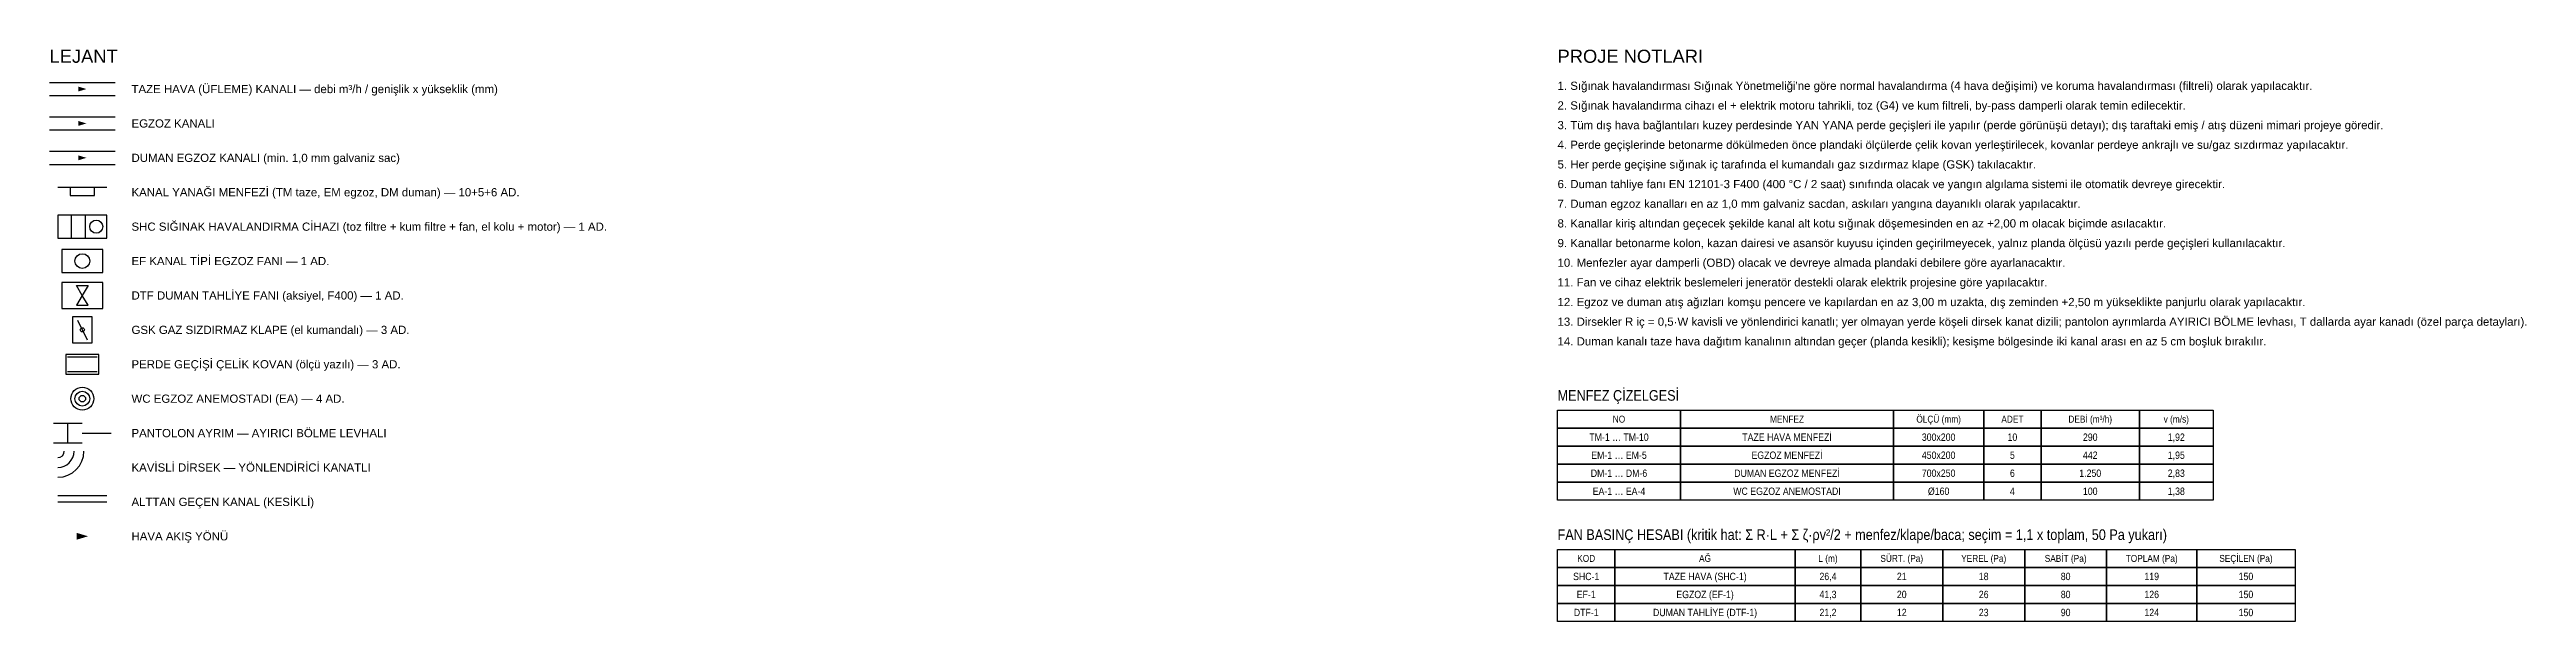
# Model space of a CAD drawing. Header units: centimetres. Extents: x 16951 to 24726, y -35407 to -32234.
# Drawn here: x 17060 to 20082, y -33870 to -33172 of the extents above; entities that cross this region are included whole.
import ezdxf
from ezdxf.enums import TextEntityAlignment as Align

# ---------------------------------------------------------------- set-up
doc = ezdxf.new("R2010")
doc.units = ezdxf.units.CM
doc.linetypes.add('DASHED', pattern=[1.524, 1.27, -0.254])
for name, color, linetype in [('ROTAS-HAV-BASLIK', 7, 'Continuous'), ('ROTAS-HAV-CIHAZ', 6, 'Continuous'), ('ROTAS-HAV-DUMAN', 1, 'Continuous'), ('ROTAS-HAV-DUMAN-GIZLI', 1, 'DASHED'), ('ROTAS-HAV-EGZOZ', 4, 'Continuous'), ('ROTAS-HAV-GECIS', 2, 'Continuous'), ('ROTAS-HAV-LEJANT', 7, 'Continuous'), ('ROTAS-HAV-MENFEZ', 7, 'Continuous'), ('ROTAS-HAV-NOT', 7, 'Continuous'), ('ROTAS-HAV-OK', 7, 'Continuous'), ('ROTAS-HAV-TAZE-HAVA', 3, 'Continuous'), ('ROTAS-HESAP-CIZGI', 1, 'Continuous'), ('ROTAS-HESAP-YAZI', 7, 'Continuous')]:
    doc.layers.add(name, color=color, linetype=linetype)
doc.styles.add('ROTAS', font='arial.ttf')

msp = doc.modelspace()

# ---------------------------------------------------------------- texts
at = {"layer": 'ROTAS-HAV-BASLIK', "style": 'ROTAS'}
for s, p in [('LEJANT', (17060, -33180)), ('PROJE NOTLARI', (18900, -33180))]:
    msp.add_text(s, height=16, dxfattribs=at).set_placement(p, align=Align.MIDDLE_LEFT)
at = {"layer": 'ROTAS-HAV-LEJANT', "style": 'ROTAS'}
for s, p in [('TAZE HAVA (ÜFLEME) KANALI — debi m³/h / genişlik x yükseklik (mm)', (17160, -33220)), ('EGZOZ KANALI', (17160, -33262)), ('DUMAN EGZOZ KANALI (min. 1,0 mm galvaniz sac)', (17160, -33304)), ('KANAL YANAĞI MENFEZİ (TM taze, EM egzoz, DM duman) — 10+5+6 AD.', (17160, -33346)), ('SHC SIĞINAK HAVALANDIRMA CİHAZI (toz filtre + kum filtre + fan, el kolu + motor) — 1 AD.', (17160, -33388)), ('EF KANAL TİPİ EGZOZ FANI — 1 AD.', (17160, -33430)), ('DTF DUMAN TAHLİYE FANI (aksiyel, F400) — 1 AD.', (17160, -33472)), ('GSK GAZ SIZDIRMAZ KLAPE (el kumandalı) — 3 AD.', (17160, -33514)), ('PERDE GEÇİŞİ ÇELİK KOVAN (ölçü yazılı) — 3 AD.', (17160, -33556)), ('WC EGZOZ ANEMOSTADI (EA) — 4 AD.', (17160, -33598)), ('PANTOLON AYRIM — AYIRICI BÖLME LEVHALI', (17160, -33640)), ('KAVİSLİ DİRSEK — YÖNLENDİRİCİ KANATLI', (17160, -33682)), ('ALTTAN GEÇEN KANAL (KESİKLİ)', (17160, -33724)), ('HAVA AKIŞ YÖNÜ', (17160, -33766))]:
    msp.add_text(s, height=10, dxfattribs=at).set_placement(p, align=Align.MIDDLE_LEFT)
at = {"layer": 'ROTAS-HAV-NOT', "style": 'ROTAS'}
for s, p in [("1. Sığınak havalandırması Sığınak Yönetmeliği'ne göre normal havalandırma (4 hava değişimi) ve koruma havalandırması (filtreli) olarak yapılacaktır.", (18900, -33216)), ('2. Sığınak havalandırma cihazı el + elektrik motoru tahrikli, toz (G4) ve kum filtreli, by-pass damperli olarak temin edilecektir.', (18900, -33240)), ('3. Tüm dış hava bağlantıları kuzey perdesinde YAN YANA perde geçişleri ile yapılır (perde görünüşü detayı); dış taraftaki emiş / atış düzeni mimari projeye göredir.', (18900, -33264)), ('4. Perde geçişlerinde betonarme dökülmeden önce plandaki ölçülerde çelik kovan yerleştirilecek, kovanlar perdeye ankrajlı ve su/gaz sızdırmaz yapılacaktır.', (18900, -33288)), ('5. Her perde geçişine sığınak iç tarafında el kumandalı gaz sızdırmaz klape (GSK) takılacaktır.', (18900, -33312)), ('6. Duman tahliye fanı EN 12101-3 F400 (400 °C / 2 saat) sınıfında olacak ve yangın algılama sistemi ile otomatik devreye girecektir.', (18900, -33336)), ('7. Duman egzoz kanalları en az 1,0 mm galvaniz sacdan, askıları yangına dayanıklı olarak yapılacaktır.', (18900, -33360)), ('8. Kanallar kiriş altından geçecek şekilde kanal alt kotu sığınak döşemesinden en az +2,00 m olacak biçimde asılacaktır.', (18900, -33384)), ('9. Kanallar betonarme kolon, kazan dairesi ve asansör kuyusu içinden geçirilmeyecek, yalnız planda ölçüsü yazılı perde geçişleri kullanılacaktır.', (18900, -33408)), ('10. Menfezler ayar damperli (OBD) olacak ve devreye almada plandaki debilere göre ayarlanacaktır.', (18900, -33432)), ('11. Fan ve cihaz elektrik beslemeleri jeneratör destekli olarak elektrik projesine göre yapılacaktır.', (18900, -33456)), ('12. Egzoz ve duman atış ağızları komşu pencere ve kapılardan en az 3,00 m uzakta, dış zeminden +2,50 m yükseklikte panjurlu olarak yapılacaktır.', (18900, -33480)), ('13. Dirsekler R iç = 0,5·W kavisli ve yönlendirici kanatlı; yer olmayan yerde köşeli dirsek kanat dizili; pantolon ayrımlarda AYIRICI BÖLME levhası, T dallarda ayar kanadı (özel parça detayları).', (18900, -33504)), ('14. Duman kanalı taze hava dağıtım kanalının altından geçer (planda kesikli); kesişme bölgesinde iki kanal arası en az 5 cm boşluk bırakılır.', (18900, -33528))]:
    msp.add_text(s, height=10, dxfattribs=at).set_placement(p, align=Align.MIDDLE_LEFT)
at = {"layer": 'ROTAS-HESAP-YAZI', "style": 'ROTAS', "width": 0.85}
for s, p in [('MENFEZ ÇİZELGESİ', (18900, -33594)), ('FAN BASINÇ HESABI (kritik hat: Σ R·L + Σ ζ·ρv²/2 + menfez/klape/baca; seçim = 1,1 x toplam, 50 Pa yukarı)', (18900, -33764))]:
    msp.add_text(s, height=13, dxfattribs=at).set_placement(p, align=Align.MIDDLE_LEFT)
for s, height, p in [('NO', 8.5, (18975, -33623)), ('MENFEZ', 8.5, (19180, -33623)), ('ÖLÇÜ (mm)', 8.5, (19365, -33623)), ('ADET', 8.5, (19455, -33623)), ('DEBİ (m³/h)', 8.5, (19550, -33623)), ('v (m/s)', 8.5, (19655, -33623)), ('TM-1 … TM-10', 9, (18975, -33645)), ('EM-1 … EM-5', 9, (18975, -33667)), ('TAZE HAVA MENFEZİ', 9, (19180, -33645)), ('EGZOZ MENFEZİ', 9, (19180, -33667)), ('450x200', 9, (19365, -33667)), ('300x200', 9, (19365, -33645)), ('10', 9, (19455, -33645)), ('5', 9, (19455, -33667)), ('442', 9, (19550, -33667)), ('290', 9, (19550, -33645)), ('1,92', 9, (19655, -33645)), ('1,95', 9, (19655, -33667)), ('DM-1 … DM-6', 9, (18975, -33689)), ('DUMAN EGZOZ MENFEZİ', 9, (19180, -33689)), ('700x250', 9, (19365, -33689)), ('6', 9, (19455, -33689)), ('1.250', 9, (19550, -33689)), ('2,83', 9, (19655, -33689)), ('EA-1 … EA-4', 9, (18975, -33711)), ('WC EGZOZ ANEMOSTADI', 9, (19180, -33711)), ('Ø160', 9, (19365, -33711)), ('4', 9, (19455, -33711)), ('100', 9, (19550, -33711)), ('1,38', 9, (19655, -33711)), ('KOD', 8.5, (18935, -33793)), ('AĞ', 8.5, (19080, -33793)), ('L (m)', 8.5, (19230, -33793)), ('SÜRT. (Pa)', 8.5, (19320, -33793)), ('YEREL (Pa)', 8.5, (19420, -33793)), ('SABİT (Pa)', 8.5, (19520, -33793)), ('TOPLAM (Pa)', 8.5, (19625, -33793)), ('SEÇİLEN (Pa)', 8.5, (19740, -33793)), ('SHC-1', 9, (18935, -33815)), ('TAZE HAVA (SHC-1)', 9, (19080, -33815)), ('26,4', 9, (19230, -33815)), ('21', 9, (19320, -33815)), ('18', 9, (19420, -33815)), ('80', 9, (19520, -33815)), ('119', 9, (19625, -33815)), ('150', 9, (19740, -33815)), ('EF-1', 9, (18935, -33837)), ('EGZOZ (EF-1)', 9, (19080, -33837)), ('41,3', 9, (19230, -33837)), ('20', 9, (19320, -33837)), ('26', 9, (19420, -33837)), ('80', 9, (19520, -33837)), ('126', 9, (19625, -33837)), ('150', 9, (19740, -33837)), ('DTF-1', 9, (18935, -33859)), ('DUMAN TAHLİYE (DTF-1)', 9, (19080, -33859)), ('21,2', 9, (19230, -33859)), ('12', 9, (19320, -33859)), ('23', 9, (19420, -33859)), ('90', 9, (19520, -33859)), ('124', 9, (19625, -33859)), ('150', 9, (19740, -33859))]:
    msp.add_text(s, height=height, dxfattribs=at).set_placement(p, align=Align.MIDDLE_CENTER)

# ---------------------------------------------------------------- linework, layer by layer
at = {"layer": 'ROTAS-HAV-CIHAZ'}
for p, q in [((17087, -33402), (17087, -33374)), ((17104, -33402), (17104, -33374)), ((17094, -33502), (17106, -33526))]:
    msp.add_line(p, q, dxfattribs=at)
for points in [[(17070, -33402), (17130, -33402), (17130, -33374), (17070, -33374)], [(17075, -33444), (17125, -33444), (17125, -33416), (17075, -33416)], [(17075, -33488), (17125, -33488), (17125, -33456), (17075, -33456)], [(17100, -33472), (17093, -33460), (17107, -33460)], [(17100, -33472), (17093, -33484), (17107, -33484)], [(17088, -33530), (17112, -33530), (17112, -33498), (17088, -33498)]]:
    msp.add_lwpolyline(points, close=True, dxfattribs=at)
for centre, radius in [((17117, -33388), 8), ((17100, -33430), 9), ((17100, -33514), 2.5)]:
    msp.add_circle(centre, radius, dxfattribs=at)
at = {"layer": 'ROTAS-HAV-DUMAN'}
for p, q in [((17060, -33296), (17140, -33296)), ((17060, -33312), (17140, -33312))]:
    msp.add_line(p, q, dxfattribs=at)
at = {"layer": 'ROTAS-HAV-DUMAN-GIZLI'}
for p, q in [((17070, -33716), (17130, -33716)), ((17070, -33724), (17130, -33724))]:
    msp.add_line(p, q, dxfattribs=at)
at = {"layer": 'ROTAS-HAV-EGZOZ'}
for p, q in [((17060, -33254), (17140, -33254)), ((17060, -33270), (17140, -33270))]:
    msp.add_line(p, q, dxfattribs=at)
at = {"layer": 'ROTAS-HAV-GECIS'}
for p, q in [((17082, -33547), (17118, -33547)), ((17082, -33565), (17118, -33565))]:
    msp.add_line(p, q, dxfattribs=at)
msp.add_lwpolyline([(17080, -33568), (17120, -33568), (17120, -33544), (17080, -33544)], close=True, dxfattribs=at)
at = {"layer": 'ROTAS-HAV-MENFEZ'}
msp.add_lwpolyline([(17085, -33340), (17085, -33350), (17115, -33350), (17115, -33340)], dxfattribs=at)
for radius in [14, 9, 4]:
    msp.add_circle((17100, -33598), radius, dxfattribs=at)
at = {"layer": 'ROTAS-HAV-OK'}
for points in [[(17105, -33220), (17095, -33217), (17095, -33223)], [(17105, -33262), (17095, -33259), (17095, -33265)], [(17105, -33304), (17095, -33301), (17095, -33307)], [(17107, -33766), (17093, -33761.8), (17093, -33770.2)]]:
    msp.add_solid(points, dxfattribs=at)
at = {"layer": 'ROTAS-HAV-TAZE-HAVA'}
for p, q in [((17060, -33212), (17140, -33212)), ((17060, -33228), (17140, -33228)), ((17070, -33340), (17130, -33340)), ((17065, -33628), (17100, -33628)), ((17082, -33628), (17082, -33652)), ((17065, -33652), (17100, -33652)), ((17100, -33640), (17135, -33640))]:
    msp.add_line(p, q, dxfattribs=at)
for radius in [20, 32, 8]:
    msp.add_arc((17070, -33662), radius, 270, 360, dxfattribs=at)
at = {"layer": 'ROTAS-HESAP-CIZGI'}
for points in [[(18900, -33612), (19050, -33612), (19050, -33634), (18900, -33634)], [(18900, -33634), (19050, -33634), (19050, -33656), (18900, -33656)], [(19050, -33612), (19310, -33612), (19310, -33634), (19050, -33634)], [(19050, -33634), (19310, -33634), (19310, -33656), (19050, -33656)], [(19310, -33612), (19420, -33612), (19420, -33634), (19310, -33634)], [(19310, -33634), (19420, -33634), (19420, -33656), (19310, -33656)], [(19420, -33612), (19490, -33612), (19490, -33634), (19420, -33634)], [(19420, -33634), (19490, -33634), (19490, -33656), (19420, -33656)], [(19490, -33612), (19610, -33612), (19610, -33634), (19490, -33634)], [(19490, -33634), (19610, -33634), (19610, -33656), (19490, -33656)], [(19610, -33612), (19700, -33612), (19700, -33634), (19610, -33634)], [(19610, -33634), (19700, -33634), (19700, -33656), (19610, -33656)], [(18900, -33656), (19050, -33656), (19050, -33678), (18900, -33678)], [(19050, -33656), (19310, -33656), (19310, -33678), (19050, -33678)], [(19310, -33656), (19420, -33656), (19420, -33678), (19310, -33678)], [(19420, -33656), (19490, -33656), (19490, -33678), (19420, -33678)], [(19490, -33656), (19610, -33656), (19610, -33678), (19490, -33678)], [(19610, -33656), (19700, -33656), (19700, -33678), (19610, -33678)], [(18900, -33678), (19050, -33678), (19050, -33700), (18900, -33700)], [(19050, -33678), (19310, -33678), (19310, -33700), (19050, -33700)], [(19310, -33678), (19420, -33678), (19420, -33700), (19310, -33700)], [(19420, -33678), (19490, -33678), (19490, -33700), (19420, -33700)], [(19490, -33678), (19610, -33678), (19610, -33700), (19490, -33700)], [(19610, -33678), (19700, -33678), (19700, -33700), (19610, -33700)], [(18900, -33700), (19050, -33700), (19050, -33722), (18900, -33722)], [(19050, -33700), (19310, -33700), (19310, -33722), (19050, -33722)], [(19310, -33700), (19420, -33700), (19420, -33722), (19310, -33722)], [(19420, -33700), (19490, -33700), (19490, -33722), (19420, -33722)], [(19490, -33700), (19610, -33700), (19610, -33722), (19490, -33722)], [(19610, -33700), (19700, -33700), (19700, -33722), (19610, -33722)], [(18900, -33782), (18970, -33782), (18970, -33804), (18900, -33804)], [(18970, -33782), (19190, -33782), (19190, -33804), (18970, -33804)], [(19190, -33782), (19270, -33782), (19270, -33804), (19190, -33804)], [(19270, -33782), (19370, -33782), (19370, -33804), (19270, -33804)], [(19370, -33782), (19470, -33782), (19470, -33804), (19370, -33804)], [(19470, -33782), (19570, -33782), (19570, -33804), (19470, -33804)], [(19570, -33782), (19680, -33782), (19680, -33804), (19570, -33804)], [(19680, -33782), (19800, -33782), (19800, -33804), (19680, -33804)], [(18900, -33804), (18970, -33804), (18970, -33826), (18900, -33826)], [(18970, -33804), (19190, -33804), (19190, -33826), (18970, -33826)], [(19190, -33804), (19270, -33804), (19270, -33826), (19190, -33826)], [(19270, -33804), (19370, -33804), (19370, -33826), (19270, -33826)], [(19370, -33804), (19470, -33804), (19470, -33826), (19370, -33826)], [(19470, -33804), (19570, -33804), (19570, -33826), (19470, -33826)], [(19570, -33804), (19680, -33804), (19680, -33826), (19570, -33826)], [(19680, -33804), (19800, -33804), (19800, -33826), (19680, -33826)], [(18900, -33826), (18970, -33826), (18970, -33848), (18900, -33848)], [(18900, -33848), (18970, -33848), (18970, -33870), (18900, -33870)], [(18970, -33826), (19190, -33826), (19190, -33848), (18970, -33848)], [(18970, -33848), (19190, -33848), (19190, -33870), (18970, -33870)], [(19190, -33826), (19270, -33826), (19270, -33848), (19190, -33848)], [(19190, -33848), (19270, -33848), (19270, -33870), (19190, -33870)], [(19270, -33826), (19370, -33826), (19370, -33848), (19270, -33848)], [(19270, -33848), (19370, -33848), (19370, -33870), (19270, -33870)], [(19370, -33826), (19470, -33826), (19470, -33848), (19370, -33848)], [(19370, -33848), (19470, -33848), (19470, -33870), (19370, -33870)], [(19470, -33826), (19570, -33826), (19570, -33848), (19470, -33848)], [(19470, -33848), (19570, -33848), (19570, -33870), (19470, -33870)], [(19570, -33826), (19680, -33826), (19680, -33848), (19570, -33848)], [(19570, -33848), (19680, -33848), (19680, -33870), (19570, -33870)], [(19680, -33826), (19800, -33826), (19800, -33848), (19680, -33848)], [(19680, -33848), (19800, -33848), (19800, -33870), (19680, -33870)]]:
    msp.add_lwpolyline(points, close=True, dxfattribs=at)

msp.set_redraw_order([(e.dxf.handle, doc.entitydb.next_handle()) for e in msp.query("TEXT MTEXT ATTDEF DIMENSION ARC_DIMENSION")])  # texts and dimensions are drawn at this point

doc.saveas('drawing.dxf')
